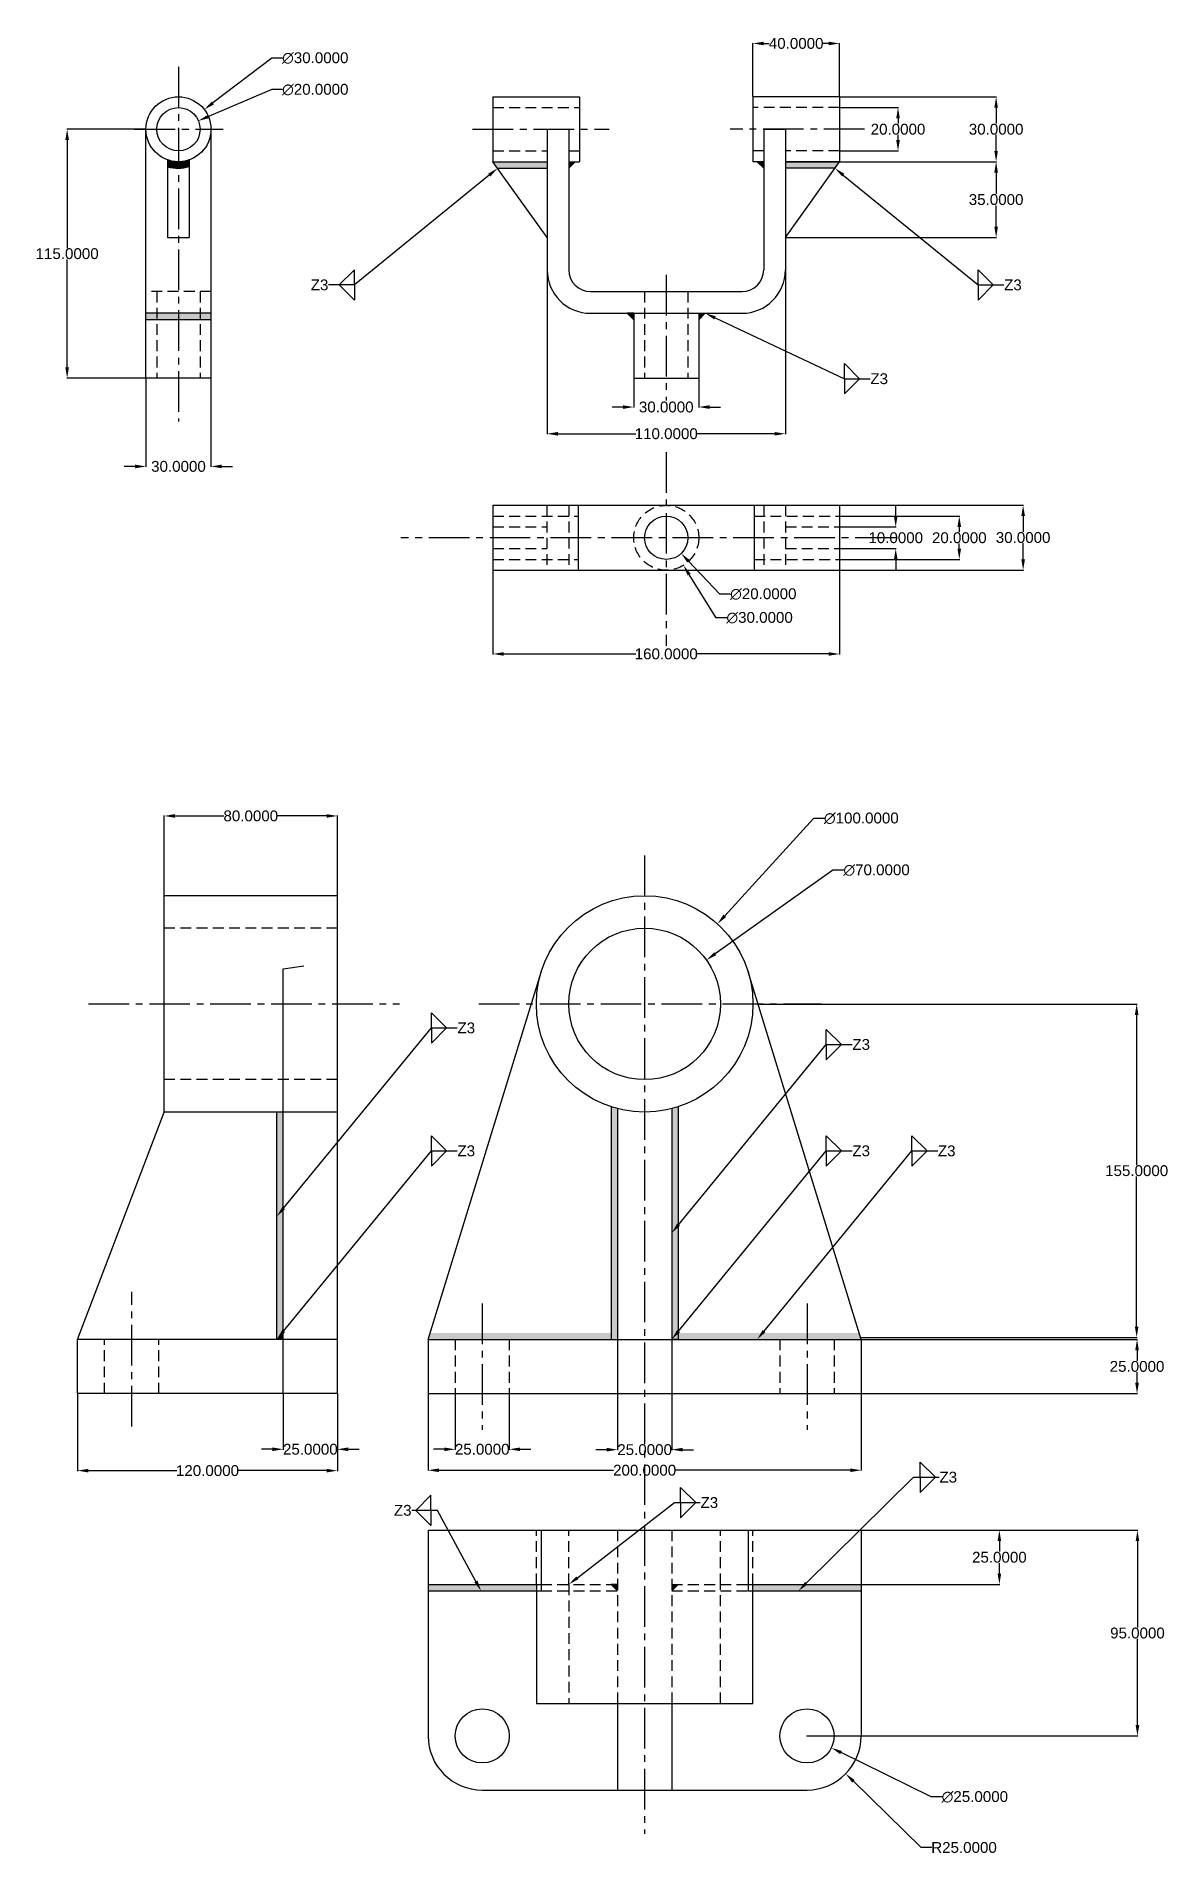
# Model space of a CAD drawing. Header units: inches. Extents: x 9 to 3869, y -675 to 528.
# Drawn here: x 1538 to 2060, y -393 to 447 of the extents above; entities that cross this region are included whole.
import ezdxf
from ezdxf import colors
from ezdxf.entities.mleader import LeaderData, LeaderLine
from ezdxf.math import Vec2, Vec3

# ---------------------------------------------------------------- set-up
doc = ezdxf.new("R2010")
doc.units = ezdxf.units.IN
doc.header["$MEASUREMENT"] = 0
doc.linetypes.add('CENTER2', pattern=[1.125, 0.75, -0.125, 0.125, -0.125])
doc.linetypes.add('HIDDEN2', pattern=[0.1875, 0.125, -0.0625])
doc.styles.get("Standard").update_dxf_attribs({"font": 'arial.ttf'})
doc.dimstyles.get("Standard").update_dxf_attribs({"dimtxt": 5, "dimasz": 5, "dimexe": 0.18, "dimexo": 0.0625, "dimgap": 0.09, "dimtad": 0, "dimtih": 1, "dimtoh": 1, "dimdec": 4, "dimzin": 0, "dimdsep": 46, "dimtxsty": 'Standard', "dimcen": 0.09, "dimadec": 0, "dimazin": 0, "dimtfac": 1, "dimtdec": 4, "dimtofl": 0, "dimtmove": 0, "dimatfit": 3, "dimfxl": 1, "dimtolj": 1, "dimtzin": 0, "dimarcsym": 0})

msp = doc.modelspace()

# ---------------------------------------------------------------- blocks, each defined once
blk = doc.blocks.new('*D85')
at = {"color": 0, "lineweight": -2, "transparency": 16777216}
for p, q in [((1718.89, -180.06), (1718.89, -215.63)), ((1918.89, -180.06), (1918.89, -215.63)), ((1723.89, -215.45), (1804.51, -215.45)), ((1913.89, -215.45), (1833.28, -215.45))]:
    blk.add_line(p, q, dxfattribs=at)
at = {"color": 0, "transparency": 16777216}
for points in [[(1723.89, -214.61), (1723.89, -216.28), (1718.89, -215.45)], [(1913.89, -214.61), (1913.89, -216.28), (1918.89, -215.45)]]:
    blk.add_solid(points, dxfattribs=at)
at = {"layer": 'Defpoints', "color": 0, "transparency": 16777216}
for p in [(1718.89, -180), (1918.89, -180), (1918.89, -215.45)]:
    blk.add_point(p, dxfattribs=at)
at = {"color": 0, "transparency": 16777216, "insert": (1818.89, -215.45), "char_height": 5, "attachment_point": 5}
blk.add_mtext('\\A1;200.0000', dxfattribs=at)
blk = doc.blocks.new('*D86')
at = {"color": 0, "lineweight": -2, "transparency": 16777216}
for p, q in [((1731.39, -180.06), (1731.39, -205.94)), ((1756.39, -180.06), (1756.39, -205.94)), ((1726.39, -205.76), (1721.39, -205.76)), ((1761.39, -205.76), (1766.39, -205.76))]:
    blk.add_line(p, q, dxfattribs=at)
at = {"color": 0, "transparency": 16777216}
for points in [[(1726.39, -204.92), (1726.39, -206.59), (1731.39, -205.76)], [(1761.39, -204.92), (1761.39, -206.59), (1756.39, -205.76)]]:
    blk.add_solid(points, dxfattribs=at)
at = {"layer": 'Defpoints', "color": 0, "transparency": 16777216}
for p in [(1731.39, -180), (1756.39, -180), (1756.39, -205.76)]:
    blk.add_point(p, dxfattribs=at)
at = {"color": 0, "transparency": 16777216, "insert": (1743.89, -205.76), "char_height": 5, "attachment_point": 5}
blk.add_mtext('\\A1;25.0000', dxfattribs=at)
blk = doc.blocks.new('*D87')
at = {"color": 0, "lineweight": -2, "transparency": 16777216}
for p, q in [((1806.39, -180.06), (1806.39, -206.12)), ((1831.39, -180.06), (1831.39, -206.12)), ((1801.39, -205.94), (1796.39, -205.94)), ((1836.39, -205.94), (1841.39, -205.94))]:
    blk.add_line(p, q, dxfattribs=at)
at = {"color": 0, "transparency": 16777216}
for points in [[(1801.39, -205.1), (1801.39, -206.77), (1806.39, -205.94)], [(1836.39, -205.1), (1836.39, -206.77), (1831.39, -205.94)]]:
    blk.add_solid(points, dxfattribs=at)
at = {"layer": 'Defpoints', "color": 0, "transparency": 16777216}
for p in [(1806.39, -180), (1831.39, -180), (1831.39, -205.94)]:
    blk.add_point(p, dxfattribs=at)
at = {"color": 0, "transparency": 16777216, "insert": (1818.89, -205.94), "char_height": 5, "attachment_point": 5}
blk.add_mtext('\\A1;25.0000', dxfattribs=at)
blk = doc.blocks.new('*D88')
at = {"color": 0, "lineweight": -2, "transparency": 16777216}
for p, q in [((1896.89, 85.72), (1855.91, 40.68)), ((1901.89, 85.72), (1896.89, 85.72)), ((1818.89, -0.09), (1818.89, 0.09)), ((1818.8, 0), (1818.98, 0))]:
    blk.add_line(p, q, dxfattribs=at)
at = {"color": 0, "transparency": 16777216}
blk.add_solid([(1855.29, 41.24), (1856.53, 40.12), (1852.54, 36.98)], dxfattribs=at)
at = {"layer": 'Defpoints', "color": 0, "transparency": 16777216}
for p in [(1852.54, 36.98), (1785.24, -36.98)]:
    blk.add_point(p, dxfattribs=at)
at = {"color": 0, "transparency": 16777216, "insert": (1918.96, 85.72), "char_height": 5, "attachment_point": 5}
blk.add_mtext('\\A1;∅100.0000', dxfattribs=at)
blk = doc.blocks.new('*D89')
at = {"color": 0, "lineweight": -2, "transparency": 16777216}
for p, q in [((1905.88, 61.78), (1851.51, 23.16)), ((1910.88, 61.78), (1905.88, 61.78)), ((1818.8, 0), (1818.98, 0)), ((1818.89, -0.09), (1818.89, 0.09))]:
    blk.add_line(p, q, dxfattribs=at)
at = {"color": 0, "transparency": 16777216}
blk.add_solid([(1851.02, 23.84), (1851.99, 22.48), (1847.43, 20.27)], dxfattribs=at)
at = {"layer": 'Defpoints', "color": 0, "transparency": 16777216}
for p in [(1847.43, 20.27), (1790.36, -20.27)]:
    blk.add_point(p, dxfattribs=at)
at = {"color": 0, "transparency": 16777216, "insert": (1926, 61.78), "char_height": 5, "attachment_point": 5}
blk.add_mtext('\\A1;∅70.0000', dxfattribs=at)
blk = doc.blocks.new('*D90')
at = {"color": 0, "lineweight": -2, "transparency": 16777216}
for p, q in [((1871.32, -0.09), (2046.29, -0.09)), ((2046.11, -5.09), (2046.11, -74.43)), ((2046.11, -149.06), (2046.11, -79.72)), ((1918.96, -154.06), (2046.29, -154.06))]:
    blk.add_line(p, q, dxfattribs=at)
at = {"color": 0, "transparency": 16777216}
for points in [[(2045.28, -5.09), (2046.95, -5.09), (2046.11, -0.09)], [(2045.28, -149.06), (2046.95, -149.06), (2046.11, -154.06)]]:
    blk.add_solid(points, dxfattribs=at)
at = {"layer": 'Defpoints', "color": 0, "transparency": 16777216}
for p in [(1871.26, -0.09), (1918.89, -154.06), (2046.11, -154.06)]:
    blk.add_point(p, dxfattribs=at)
at = {"color": 0, "transparency": 16777216, "insert": (2046.11, -77.07), "char_height": 5, "attachment_point": 5}
blk.add_mtext('\\A1;155.0000', dxfattribs=at)
blk = doc.blocks.new('*D91')
at = {"color": 0, "lineweight": -2, "transparency": 16777216}
for p, q in [((1918.96, -155), (2046.47, -155)), ((2046.29, -160), (2046.29, -164.86)), ((2046.29, -175), (2046.29, -170.14)), ((1918.96, -180), (2046.47, -180))]:
    blk.add_line(p, q, dxfattribs=at)
at = {"color": 0, "transparency": 16777216}
for points in [[(2045.46, -160), (2047.13, -160), (2046.29, -155)], [(2045.46, -175), (2047.13, -175), (2046.29, -180)]]:
    blk.add_solid(points, dxfattribs=at)
at = {"layer": 'Defpoints', "color": 0, "transparency": 16777216}
for p in [(1918.89, -155), (1918.89, -180), (2046.29, -180)]:
    blk.add_point(p, dxfattribs=at)
at = {"color": 0, "transparency": 16777216, "insert": (2046.29, -167.5), "char_height": 5, "attachment_point": 5}
blk.add_mtext('\\A1;25.0000', dxfattribs=at)
blk = doc.blocks.new('*D92')
at = {"color": 0, "lineweight": -2, "transparency": 16777216}
for p, q in [((1597.02, 50.06), (1597.02, 87.01)), ((1602.02, 86.83), (1624.61, 86.83)), ((1672.02, 86.83), (1649.43, 86.83)), ((1677.02, 50.06), (1677.02, 87.01))]:
    blk.add_line(p, q, dxfattribs=at)
at = {"color": 0, "transparency": 16777216}
for points in [[(1602.02, 87.67), (1602.02, 86), (1597.02, 86.83)], [(1672.02, 87.67), (1672.02, 86), (1677.02, 86.83)]]:
    blk.add_solid(points, dxfattribs=at)
at = {"layer": 'Defpoints', "color": 0, "transparency": 16777216}
for p in [(1677.02, 86.83), (1597.02, 50), (1677.02, 50)]:
    blk.add_point(p, dxfattribs=at)
at = {"color": 0, "transparency": 16777216, "insert": (1637.02, 86.83), "char_height": 5, "attachment_point": 5}
blk.add_mtext('\\A1;80.0000', dxfattribs=at)
blk = doc.blocks.new('*D93')
at = {"color": 0, "lineweight": -2, "transparency": 16777216}
for p, q in [((1652.02, -180.06), (1652.02, -205.94)), ((1677.02, -180.06), (1677.02, -205.94)), ((1647.02, -205.76), (1642.02, -205.76)), ((1682.02, -205.76), (1687.02, -205.76))]:
    blk.add_line(p, q, dxfattribs=at)
at = {"color": 0, "transparency": 16777216}
for points in [[(1647.02, -204.92), (1647.02, -206.59), (1652.02, -205.76)], [(1682.02, -204.92), (1682.02, -206.59), (1677.02, -205.76)]]:
    blk.add_solid(points, dxfattribs=at)
at = {"layer": 'Defpoints', "color": 0, "transparency": 16777216}
for p in [(1652.02, -180), (1677.02, -180), (1677.02, -205.76)]:
    blk.add_point(p, dxfattribs=at)
at = {"color": 0, "transparency": 16777216, "insert": (1664.52, -205.76), "char_height": 5, "attachment_point": 5}
blk.add_mtext('\\A1;25.0000', dxfattribs=at)
blk = doc.blocks.new('*D94')
at = {"color": 0, "lineweight": -2, "transparency": 16777216}
for p, q in [((1557.02, -180.06), (1557.02, -215.81)), ((1677.02, -180.06), (1677.02, -215.81)), ((1562.02, -215.63), (1602.91, -215.63)), ((1672.02, -215.63), (1631.13, -215.63))]:
    blk.add_line(p, q, dxfattribs=at)
at = {"color": 0, "transparency": 16777216}
for points in [[(1562.02, -214.79), (1562.02, -216.46), (1557.02, -215.63)], [(1672.02, -214.79), (1672.02, -216.46), (1677.02, -215.63)]]:
    blk.add_solid(points, dxfattribs=at)
at = {"layer": 'Defpoints', "color": 0, "transparency": 16777216}
for p in [(1557.02, -180), (1677.02, -180), (1677.02, -215.63)]:
    blk.add_point(p, dxfattribs=at)
at = {"color": 0, "transparency": 16777216, "insert": (1617.02, -215.63), "char_height": 5, "attachment_point": 5}
blk.add_mtext('\\A1;120.0000', dxfattribs=at)
blk = doc.blocks.new('*D95')
at = {"color": 0, "lineweight": -2, "transparency": 16777216}
for p, q in [((1918.96, -243.16), (2046.65, -243.16)), ((2046.47, -248.16), (2046.47, -288.02)), ((2046.47, -333.16), (2046.47, -293.31)), ((1893.96, -338.16), (2046.65, -338.16))]:
    blk.add_line(p, q, dxfattribs=at)
at = {"color": 0, "transparency": 16777216}
for points in [[(2045.64, -248.16), (2047.31, -248.16), (2046.47, -243.16)], [(2045.64, -333.16), (2047.31, -333.16), (2046.47, -338.16)]]:
    blk.add_solid(points, dxfattribs=at)
at = {"layer": 'Defpoints', "color": 0, "transparency": 16777216}
for p in [(1918.89, -243.16), (2046.47, -243.16), (1893.89, -338.16)]:
    blk.add_point(p, dxfattribs=at)
at = {"color": 0, "transparency": 16777216, "insert": (2046.47, -290.66), "char_height": 5, "attachment_point": 5}
blk.add_mtext('\\A1;95.0000', dxfattribs=at)
blk = doc.blocks.new('*D96')
at = {"color": 0, "lineweight": -2, "transparency": 16777216}
for p, q in [((1893.8, -338.16), (1893.98, -338.16)), ((1893.89, -338.25), (1893.89, -338.07)), ((1951.27, -366.35), (1909.6, -345.88)), ((1956.27, -366.35), (1951.27, -366.35))]:
    blk.add_line(p, q, dxfattribs=at)
at = {"color": 0, "transparency": 16777216}
blk.add_solid([(1909.97, -345.13), (1909.23, -346.63), (1905.11, -343.68)], dxfattribs=at)
at = {"layer": 'Defpoints', "color": 0, "transparency": 16777216}
for p in [(1882.67, -332.65), (1905.11, -343.68)]:
    blk.add_point(p, dxfattribs=at)
at = {"color": 0, "transparency": 16777216, "insert": (1971.39, -366.35), "char_height": 5, "attachment_point": 5}
blk.add_mtext('\\A1;∅25.0000', dxfattribs=at)
blk = doc.blocks.new('*D97')
at = {"color": 0, "lineweight": -2, "transparency": 16777216}
for p, q in [((1893.8, -338.16), (1893.98, -338.16)), ((1893.89, -338.25), (1893.89, -338.07)), ((1946.58, -389.74), (1915.33, -359.15)), ((1951.58, -389.74), (1946.58, -389.74))]:
    blk.add_line(p, q, dxfattribs=at)
at = {"color": 0, "transparency": 16777216}
blk.add_solid([(1915.92, -358.55), (1914.75, -359.75), (1911.76, -355.65)], dxfattribs=at)
at = {"layer": 'Defpoints', "color": 0, "transparency": 16777216}
for p in [(1893.89, -338.16), (1911.76, -355.65)]:
    blk.add_point(p, dxfattribs=at)
at = {"color": 0, "transparency": 16777216, "insert": (1966.38, -389.74), "char_height": 5, "attachment_point": 5}
blk.add_mtext('\\A1;R25.0000', dxfattribs=at)
blk = doc.blocks.new('*D98')
at = {"color": 0, "lineweight": -2, "transparency": 16777216}
for p, q in [((1918.96, -243.16), (1982.89, -243.16)), ((1982.71, -248.16), (1982.71, -253.02)), ((1982.71, -263.16), (1982.71, -258.31)), ((1918.96, -268.16), (1982.89, -268.16))]:
    blk.add_line(p, q, dxfattribs=at)
at = {"color": 0, "transparency": 16777216}
for points in [[(1981.88, -248.16), (1983.54, -248.16), (1982.71, -243.16)], [(1981.88, -263.16), (1983.54, -263.16), (1982.71, -268.16)]]:
    blk.add_solid(points, dxfattribs=at)
at = {"layer": 'Defpoints', "color": 0, "transparency": 16777216}
for p in [(1918.89, -243.16), (1982.71, -243.16), (1918.89, -268.16)]:
    blk.add_point(p, dxfattribs=at)
at = {"color": 0, "transparency": 16777216, "insert": (1982.71, -255.66), "char_height": 5, "attachment_point": 5}
blk.add_mtext('\\A1;25.0000', dxfattribs=at)
blk = doc.blocks.new('*D99')
at = {"color": 0, "lineweight": -2, "transparency": 16777216}
for p, q in [((1588.62, 289), (1588.62, 248.12)), ((1618.62, 289), (1618.62, 248.12)), ((1583.62, 248.3), (1578.62, 248.3)), ((1623.62, 248.3), (1628.62, 248.3))]:
    blk.add_line(p, q, dxfattribs=at)
at = {"color": 0, "transparency": 16777216}
for points in [[(1583.62, 249.14), (1583.62, 247.47), (1588.62, 248.3)], [(1623.62, 249.14), (1623.62, 247.47), (1618.62, 248.3)]]:
    blk.add_solid(points, dxfattribs=at)
at = {"layer": 'Defpoints', "color": 0, "transparency": 16777216}
for p in [(1588.62, 289.07), (1618.62, 289.07), (1618.62, 248.3)]:
    blk.add_point(p, dxfattribs=at)
at = {"color": 0, "transparency": 16777216, "insert": (1603.62, 248.3), "char_height": 5, "attachment_point": 5}
blk.add_mtext('\\A1;30.0000', dxfattribs=at)
blk = doc.blocks.new('*D100')
at = {"color": 0, "lineweight": -2, "transparency": 16777216}
for p, q in [((1588.55, 404.07), (1552.03, 404.07)), ((1552.21, 399.07), (1552.21, 349.21)), ((1552.21, 294.07), (1552.21, 343.92)), ((1588.55, 289.07), (1552.03, 289.07))]:
    blk.add_line(p, q, dxfattribs=at)
at = {"color": 0, "transparency": 16777216}
for points in [[(1551.37, 399.07), (1553.04, 399.07), (1552.21, 404.07)], [(1551.37, 294.07), (1553.04, 294.07), (1552.21, 289.07)]]:
    blk.add_solid(points, dxfattribs=at)
at = {"layer": 'Defpoints', "color": 0, "transparency": 16777216}
for p in [(1588.62, 404.07), (1552.21, 289.07), (1588.62, 289.07)]:
    blk.add_point(p, dxfattribs=at)
at = {"color": 0, "transparency": 16777216, "insert": (1552.21, 346.57), "char_height": 5, "attachment_point": 5}
blk.add_mtext('\\A1;115.0000', dxfattribs=at)
blk = doc.blocks.new('*D101')
at = {"color": 0, "lineweight": -2, "transparency": 16777216}
for p, q in [((1813.87, 289), (1813.87, 275.55)), ((1843.87, 289), (1843.87, 275.55)), ((1808.87, 275.73), (1803.87, 275.73)), ((1848.87, 275.73), (1853.87, 275.73))]:
    blk.add_line(p, q, dxfattribs=at)
at = {"color": 0, "transparency": 16777216}
for points in [[(1808.87, 276.56), (1808.87, 274.89), (1813.87, 275.73)], [(1848.87, 276.56), (1848.87, 274.89), (1843.87, 275.73)]]:
    blk.add_solid(points, dxfattribs=at)
at = {"layer": 'Defpoints', "color": 0, "transparency": 16777216}
for p in [(1813.87, 289.07), (1843.87, 289.07), (1843.87, 275.73)]:
    blk.add_point(p, dxfattribs=at)
at = {"color": 0, "transparency": 16777216, "insert": (1828.87, 275.73), "char_height": 5, "attachment_point": 5}
blk.add_mtext('\\A1;30.0000', dxfattribs=at)
blk = doc.blocks.new('*D102')
at = {"color": 0, "lineweight": -2, "transparency": 16777216}
for p, q in [((1908.93, 419.07), (1981.39, 419.07)), ((1981.21, 414.07), (1981.21, 406.71)), ((1981.21, 394.07), (1981.21, 401.42)), ((1908.93, 389.07), (1981.39, 389.07))]:
    blk.add_line(p, q, dxfattribs=at)
at = {"color": 0, "transparency": 16777216}
for points in [[(1980.38, 414.07), (1982.04, 414.07), (1981.21, 419.07)], [(1980.38, 394.07), (1982.04, 394.07), (1981.21, 389.07)]]:
    blk.add_solid(points, dxfattribs=at)
at = {"layer": 'Defpoints', "color": 0, "transparency": 16777216}
for p in [(1908.87, 419.07), (1908.87, 389.07), (1981.21, 389.07)]:
    blk.add_point(p, dxfattribs=at)
at = {"color": 0, "transparency": 16777216, "insert": (1981.21, 404.07), "char_height": 5, "attachment_point": 5}
blk.add_mtext('\\A1;30.0000', dxfattribs=at)
blk = doc.blocks.new('*D103')
at = {"color": 0, "lineweight": -2, "transparency": 16777216}
for p, q in [((1868.87, 419.13), (1868.87, 443.88)), ((1873.87, 443.7), (1876.37, 443.7)), ((1903.87, 443.7), (1901.37, 443.7)), ((1908.87, 419.13), (1908.87, 443.88))]:
    blk.add_line(p, q, dxfattribs=at)
at = {"color": 0, "transparency": 16777216}
for points in [[(1873.87, 444.53), (1873.87, 442.87), (1868.87, 443.7)], [(1903.87, 444.53), (1903.87, 442.87), (1908.87, 443.7)]]:
    blk.add_solid(points, dxfattribs=at)
at = {"layer": 'Defpoints', "color": 0, "transparency": 16777216}
for p in [(1908.87, 443.7), (1868.87, 419.07), (1908.87, 419.07)]:
    blk.add_point(p, dxfattribs=at)
at = {"color": 0, "transparency": 16777216, "insert": (1888.87, 443.7), "char_height": 5, "attachment_point": 5}
blk.add_mtext('\\A1;40.0000', dxfattribs=at)
blk = doc.blocks.new('*D104')
at = {"color": 0, "lineweight": -2, "transparency": 16777216}
for p, q in [((1883.93, 389.07), (1981.39, 389.07)), ((1981.21, 384.07), (1981.21, 374.21)), ((1981.21, 359.07), (1981.21, 368.92)), ((1883.93, 354.07), (1981.39, 354.07))]:
    blk.add_line(p, q, dxfattribs=at)
at = {"color": 0, "transparency": 16777216}
for points in [[(1980.38, 384.07), (1982.04, 384.07), (1981.21, 389.07)], [(1980.38, 359.07), (1982.04, 359.07), (1981.21, 354.07)]]:
    blk.add_solid(points, dxfattribs=at)
at = {"layer": 'Defpoints', "color": 0, "transparency": 16777216}
for p in [(1883.87, 389.07), (1883.87, 354.07), (1981.21, 354.07)]:
    blk.add_point(p, dxfattribs=at)
at = {"color": 0, "transparency": 16777216, "insert": (1981.21, 371.57), "char_height": 5, "attachment_point": 5}
blk.add_mtext('\\A1;35.0000', dxfattribs=at)
blk = doc.blocks.new('*D105')
at = {"color": 0, "lineweight": -2, "transparency": 16777216}
for p, q in [((1908.93, 414.07), (1936.09, 414.07)), ((1935.91, 409.07), (1935.91, 406.71)), ((1935.91, 399.07), (1935.91, 401.42)), ((1908.93, 394.07), (1936.09, 394.07))]:
    blk.add_line(p, q, dxfattribs=at)
at = {"color": 0, "transparency": 16777216}
for points in [[(1935.07, 409.07), (1936.74, 409.07), (1935.91, 414.07)], [(1935.07, 399.07), (1936.74, 399.07), (1935.91, 394.07)]]:
    blk.add_solid(points, dxfattribs=at)
at = {"layer": 'Defpoints', "color": 0, "transparency": 16777216}
for p in [(1908.87, 414.07), (1908.87, 394.07), (1935.91, 394.07)]:
    blk.add_point(p, dxfattribs=at)
at = {"color": 0, "transparency": 16777216, "insert": (1935.91, 404.07), "char_height": 5, "attachment_point": 5}
blk.add_mtext('\\A1;20.0000', dxfattribs=at)
blk = doc.blocks.new('*D106')
at = {"color": 0, "lineweight": -2, "transparency": 16777216}
for p, q in [((1773.87, 339), (1773.87, 263.21)), ((1883.87, 339), (1883.87, 263.21)), ((1778.87, 263.39), (1814.76, 263.39)), ((1878.87, 263.39), (1842.98, 263.39))]:
    blk.add_line(p, q, dxfattribs=at)
at = {"color": 0, "transparency": 16777216}
for points in [[(1778.87, 264.22), (1778.87, 262.55), (1773.87, 263.39)], [(1878.87, 264.22), (1878.87, 262.55), (1883.87, 263.39)]]:
    blk.add_solid(points, dxfattribs=at)
at = {"layer": 'Defpoints', "color": 0, "transparency": 16777216}
for p in [(1773.87, 339.07), (1883.87, 339.07), (1883.87, 263.39)]:
    blk.add_point(p, dxfattribs=at)
at = {"color": 0, "transparency": 16777216, "insert": (1828.87, 263.39), "char_height": 5, "attachment_point": 5}
blk.add_mtext('\\A1;110.0000', dxfattribs=at)
blk = doc.blocks.new('*D107')
at = {"color": 0, "lineweight": -2, "transparency": 16777216}
for p, q in [((1748.87, 200.28), (1748.87, 161.49)), ((1908.87, 200.28), (1908.87, 161.49)), ((1753.87, 161.67), (1814.76, 161.67)), ((1903.87, 161.67), (1842.98, 161.67))]:
    blk.add_line(p, q, dxfattribs=at)
at = {"color": 0, "transparency": 16777216}
for points in [[(1753.87, 162.5), (1753.87, 160.84), (1748.87, 161.67)], [(1903.87, 162.5), (1903.87, 160.84), (1908.87, 161.67)]]:
    blk.add_solid(points, dxfattribs=at)
at = {"layer": 'Defpoints', "color": 0, "transparency": 16777216}
for p in [(1748.87, 200.34), (1908.87, 200.34), (1908.87, 161.67)]:
    blk.add_point(p, dxfattribs=at)
at = {"color": 0, "transparency": 16777216, "insert": (1828.87, 161.67), "char_height": 5, "attachment_point": 5}
blk.add_mtext('\\A1;160.0000', dxfattribs=at)
blk = doc.blocks.new('*D108')
at = {"color": 0, "lineweight": -2, "transparency": 16777216}
for p, q in [((1908.93, 230.34), (1993.86, 230.34)), ((1993.68, 225.34), (1993.68, 218.08)), ((1993.68, 205.34), (1993.68, 212.79)), ((1908.93, 200.34), (1993.86, 200.34))]:
    blk.add_line(p, q, dxfattribs=at)
at = {"color": 0, "transparency": 16777216}
for points in [[(1992.85, 225.34), (1994.52, 225.34), (1993.68, 230.34)], [(1992.85, 205.34), (1994.52, 205.34), (1993.68, 200.34)]]:
    blk.add_solid(points, dxfattribs=at)
at = {"layer": 'Defpoints', "color": 0, "transparency": 16777216}
for p in [(1908.87, 230.34), (1908.87, 200.34), (1993.68, 200.34)]:
    blk.add_point(p, dxfattribs=at)
at = {"color": 0, "transparency": 16777216, "insert": (1993.68, 215.43), "char_height": 5, "attachment_point": 5}
blk.add_mtext('\\A1;30.0000', dxfattribs=at)
blk = doc.blocks.new('*D109')
at = {"color": 0, "lineweight": -2, "transparency": 16777216}
for p, q in [((1908.93, 225.34), (1964.38, 225.34)), ((1964.2, 220.34), (1964.2, 217.99)), ((1964.2, 210.34), (1964.2, 212.7)), ((1908.93, 205.34), (1964.38, 205.34))]:
    blk.add_line(p, q, dxfattribs=at)
at = {"color": 0, "transparency": 16777216}
for points in [[(1963.36, 220.34), (1965.03, 220.34), (1964.2, 225.34)], [(1963.36, 210.34), (1965.03, 210.34), (1964.2, 205.34)]]:
    blk.add_solid(points, dxfattribs=at)
at = {"layer": 'Defpoints', "color": 0, "transparency": 16777216}
for p in [(1908.87, 225.34), (1908.87, 205.34), (1964.2, 205.34)]:
    blk.add_point(p, dxfattribs=at)
at = {"color": 0, "transparency": 16777216, "insert": (1964.2, 215.34), "char_height": 5, "attachment_point": 5}
blk.add_mtext('\\A1;20.0000', dxfattribs=at)
blk = doc.blocks.new('*D110')
at = {"color": 0, "lineweight": -2, "transparency": 16777216}
for p, q in [((1934.85, 225.34), (1934.85, 230.34)), ((1908.93, 220.34), (1935.03, 220.34)), ((1908.93, 210.34), (1935.03, 210.34)), ((1934.85, 205.34), (1934.85, 200.34))]:
    blk.add_line(p, q, dxfattribs=at)
at = {"color": 0, "transparency": 16777216}
for points in [[(1934.02, 225.34), (1935.69, 225.34), (1934.85, 220.34)], [(1934.02, 205.34), (1935.69, 205.34), (1934.85, 210.34)]]:
    blk.add_solid(points, dxfattribs=at)
at = {"layer": 'Defpoints', "color": 0, "transparency": 16777216}
for p in [(1908.87, 220.34), (1908.87, 210.34), (1934.85, 210.34)]:
    blk.add_point(p, dxfattribs=at)
at = {"color": 0, "transparency": 16777216, "insert": (1934.85, 215.34), "char_height": 5, "attachment_point": 5}
blk.add_mtext('\\A1;10.0000', dxfattribs=at)
blk = doc.blocks.new('*D111')
at = {"color": 0, "lineweight": -2, "transparency": 16777216}
for p, q in [((1646.68, 436.94), (1619.51, 416.2)), ((1651.68, 436.94), (1646.68, 436.94)), ((1603.53, 404.07), (1603.71, 404.07)), ((1603.62, 403.98), (1603.62, 404.16))]:
    blk.add_line(p, q, dxfattribs=at)
at = {"color": 0, "transparency": 16777216}
blk.add_solid([(1619.01, 416.87), (1620.02, 415.54), (1615.54, 413.17)], dxfattribs=at)
at = {"layer": 'Defpoints', "color": 0, "transparency": 16777216}
for p in [(1615.54, 413.17), (1591.69, 394.96)]:
    blk.add_point(p, dxfattribs=at)
at = {"color": 0, "transparency": 16777216, "insert": (1666.8, 436.94), "char_height": 5, "attachment_point": 5}
blk.add_mtext('\\A1;∅30.0000', dxfattribs=at)
blk = doc.blocks.new('*D112')
at = {"color": 0, "lineweight": -2, "transparency": 16777216}
for p, q in [((1646.68, 422.36), (1617.42, 409.93)), ((1651.68, 422.36), (1646.68, 422.36)), ((1603.53, 404.07), (1603.71, 404.07)), ((1603.62, 403.98), (1603.62, 404.16))]:
    blk.add_line(p, q, dxfattribs=at)
at = {"color": 0, "transparency": 16777216}
blk.add_solid([(1617.1, 410.7), (1617.75, 409.17), (1612.82, 407.98)], dxfattribs=at)
at = {"layer": 'Defpoints', "color": 0, "transparency": 16777216}
for p in [(1612.82, 407.98), (1594.41, 400.16)]:
    blk.add_point(p, dxfattribs=at)
at = {"color": 0, "transparency": 16777216, "insert": (1666.8, 422.36), "char_height": 5, "attachment_point": 5}
blk.add_mtext('\\A1;∅20.0000', dxfattribs=at)
blk = doc.blocks.new('*D113')
at = {"color": 0, "lineweight": -2, "transparency": 16777216}
for p, q in [((1828.78, 215.34), (1828.96, 215.34)), ((1828.87, 215.25), (1828.87, 215.43)), ((1851.87, 178.38), (1839.44, 198.36)), ((1856.87, 178.38), (1851.87, 178.38))]:
    blk.add_line(p, q, dxfattribs=at)
at = {"color": 0, "transparency": 16777216}
blk.add_solid([(1840.15, 198.8), (1838.73, 197.92), (1836.8, 202.61)], dxfattribs=at)
at = {"layer": 'Defpoints', "color": 0, "transparency": 16777216}
for p in [(1820.95, 228.08), (1836.8, 202.61)]:
    blk.add_point(p, dxfattribs=at)
at = {"color": 0, "transparency": 16777216, "insert": (1871.99, 178.38), "char_height": 5, "attachment_point": 5}
blk.add_mtext('\\A1;∅30.0000', dxfattribs=at)
blk = doc.blocks.new('*D114')
at = {"color": 0, "lineweight": -2, "transparency": 16777216}
for p, q in [((1828.78, 215.34), (1828.96, 215.34)), ((1828.87, 215.25), (1828.87, 215.43)), ((1853.58, 189.32), (1839.2, 204.47)), ((1858.58, 189.32), (1853.58, 189.32))]:
    blk.add_line(p, q, dxfattribs=at)
at = {"color": 0, "transparency": 16777216}
blk.add_solid([(1839.8, 205.04), (1838.6, 203.89), (1835.76, 208.09)], dxfattribs=at)
at = {"layer": 'Defpoints', "color": 0, "transparency": 16777216}
for p in [(1821.99, 222.6), (1835.76, 208.09)]:
    blk.add_point(p, dxfattribs=at)
at = {"color": 0, "transparency": 16777216, "insert": (1873.7, 189.32), "char_height": 5, "attachment_point": 5}
blk.add_mtext('\\A1;∅20.0000', dxfattribs=at)

# ---------------------------------------------------------------- dimensions: what is measured, and where the dimension line sits
at = {"color": 3}
for base, p1, p2, picture, middle in [((1908.87182, 443.7013), (1868.87182, 419.06724), (1908.87182, 419.06724), '*D103', (1888.87182, 443.7013)), ((1883.87182, 263.38719), (1773.87182, 339.06724), (1883.87182, 339.06724), '*D106', (1828.87182, 263.38719)), ((1618.61587, 248.30388), (1588.61587, 289.06724), (1618.61587, 289.06724), '*D99', (1603.61587, 248.30388)), ((1843.87182, 275.72808), (1813.87182, 289.06724), (1843.87182, 289.06724), '*D101', (1828.87182, 275.72808)), ((1908.87182, 161.67022), (1748.87182, 200.34414), (1908.87182, 200.34414), '*D107', (1828.87182, 161.67022)), ((1677.02071, 86.83272), (1597.02071, 50), (1677.02071, 50), '*D92', (1637.02071, 86.83272)), ((1677.02071, -215.62767), (1557.02071, -180), (1677.02071, -180), '*D94', (1617.02071, -215.62767)), ((1677.02071, -205.75623), (1652.02071, -180), (1677.02071, -180), '*D93', (1664.52071, -205.75623)), ((1831.39408, -205.93623), (1806.39408, -180), (1831.39408, -180), '*D87', (1818.89408, -205.93623))]:
    dim = msp.add_linear_dim(base=base, p1=p1, p2=p2, dimstyle='Standard', dxfattribs=at)
    dim.commit()
    dim.dimension.update_dxf_attribs({"geometry": picture, "text_midpoint": middle})
for p1, p2, picture, middle in [((1591.69358, 394.96454), (1615.53815, 413.16994), '*D111', (1666.79887, 436.94412)), ((1594.41195, 400.15726), (1612.81978, 407.97722), '*D112', (1666.79887, 422.36014)), ((1820.94759, 228.08018), (1836.79605, 202.60811), '*D113', (1871.99296, 178.37996)), ((1821.9865, 222.5962), (1835.75714, 208.09208), '*D114', (1873.70404, 189.31818)), ((1785.24322, -36.98158), (1852.54497, 36.98108), '*D88', (1918.95642, 85.71681)), ((1790.35914, -20.26714), (1847.42903, 20.26714), '*D89', (1926.00054, 61.78102)), ((1882.67487, -332.65298), (1905.1133, -343.67645), '*D96', (1971.3888, -366.35038))]:
    dim = msp.add_diameter_dim_2p(p1=p1, p2=p2, dimstyle='Standard', dxfattribs=at)
    dim.commit()
    dim.dimension.update_dxf_attribs({"geometry": picture, "text_midpoint": middle, "dimtype": 163})
for base, p1, p2, picture, middle in [((1981.21027, 389.06724), (1908.87182, 419.06724), (1908.87182, 389.06724), '*D102', (1981.21027, 404.06724)), ((1935.90754, 394.06724), (1908.87182, 414.06724), (1908.87182, 394.06724), '*D105', (1935.90754, 404.06724)), ((1552.20709, 289.06724), (1588.61587, 404.06724), (1588.61587, 289.06724), '*D100', (1552.20709, 346.56724)), ((1981.21027, 354.06724), (1883.87182, 389.06724), (1883.87182, 354.06724), '*D104', (1981.21027, 371.56724)), ((2046.29362, -180), (1918.89408, -155), (1918.89408, -180), '*D91', (2046.29362, -167.5)), ((2046.47362, -243.16471), (1893.89408, -338.16471), (1918.89408, -243.16471), '*D95', (2046.47362, -290.66471)), ((1982.70859, -243.16471), (1918.89408, -268.16471), (1918.89408, -243.16471), '*D98', (1982.70859, -255.66471))]:
    dim = msp.add_linear_dim(base=base, p1=p1, p2=p2, angle=90, dimstyle='Standard', dxfattribs=at)
    dim.commit()
    dim.dimension.update_dxf_attribs({"geometry": picture, "text_midpoint": middle})
for base, p1, p2, picture, middle in [((1993.68318, 200.34414), (1908.87182, 230.34414), (1908.87182, 200.34414), '*D108', (1993.68318, 215.43414)), ((1934.85258, 210.34414), (1908.87182, 220.34414), (1908.87182, 210.34414), '*D110', (1934.85258, 215.34414)), ((1964.19612, 205.34414), (1908.87182, 225.34414), (1908.87182, 205.34414), '*D109', (1964.19612, 215.34414))]:
    dim = msp.add_linear_dim(base=base, p1=p1, p2=p2, angle=90, dimstyle='Standard', dxfattribs=at)
    dim.commit()
    dim.dimension.update_dxf_attribs({"geometry": picture, "text_midpoint": middle, "dimtype": 160})
dim = msp.add_linear_dim(base=(2046.11362, -154.05587), p1=(1871.26015, -0.09), p2=(1918.89408, -154.05587), angle=90, text='155.0000', dimstyle='Standard', dxfattribs=at)
dim.commit()
dim.dimension.update_dxf_attribs({"geometry": '*D90', "text_midpoint": (2046.11362, -77.07293)})
for base, p1, p2, picture, middle in [((1918.89408, -215.44767), (1718.89408, -180), (1918.89408, -180), '*D85', (1818.89408, -215.44767)), ((1756.39408, -205.75623), (1731.39408, -180), (1756.39408, -180), '*D86', (1743.89408, -205.75623))]:
    dim = msp.add_linear_dim(base=base, p1=p1, p2=p2, dimstyle='Standard', dxfattribs=at)
    dim.commit()
    dim.dimension.update_dxf_attribs({"geometry": picture, "text_midpoint": middle, "dimtype": 160})
dim = msp.add_radius_dim(center=(1893.89408, -338.16471), mpoint=(1911.76006, -355.65205), dimstyle='Standard', dxfattribs=at)
dim.commit()
dim.dimension.update_dxf_attribs({"geometry": '*D97', "text_midpoint": (1966.3785, -389.73748), "dimtype": 164})

# ---------------------------------------------------------------- hatches: boundary and pattern name
h = msp.add_hatch(color=256)
h.dxf.hatch_style = 1
h.paths.add_polyline_path([(1603.61587, 389.06724, -0.085164233), (1598.61587, 389.9251), (1598.61587, 386.74985, 0.070435924), (1603.61587, 386.06746)])
h.paths.add_polyline_path([(1608.61587, 389.9251, -0.085164233), (1603.61587, 389.06724), (1603.61587, 386.06746, 0.070538854), (1608.61587, 386.8019)])
h = msp.add_hatch(color=256)
h.dxf.hatch_style = 1
h.paths.add_polyline_path([(1748.87182, 389.06724), (1751.01467, 386.06724), (1773.87182, 386.06724), (1773.87182, 389.06724)])
h = msp.add_hatch(color=256)
h.dxf.hatch_style = 1
h.paths.add_polyline_path([(1786.87182, 389.06724), (1783.87182, 389.06724), (1783.87182, 386.06724)])
h = msp.add_hatch(color=256)
h.dxf.hatch_style = 1
h.paths.add_polyline_path([(1873.87182, 389.06724), (1870.87182, 389.06724), (1873.87182, 386.06724)])
h = msp.add_hatch(color=256)
h.dxf.hatch_style = 1
h.paths.add_polyline_path([(1908.87182, 389.06724), (1883.87182, 389.06724), (1883.87182, 386.06724), (1906.72896, 386.06724)])
h = msp.add_hatch(color=256)
h.dxf.hatch_style = 1
h.paths.add_polyline_path([(1613.61587, 319.06724), (1603.61587, 319.06724), (1603.61587, 316.06724), (1613.61587, 316.06724)])
h.paths.add_polyline_path([(1618.61587, 319.06724), (1613.61587, 319.06724), (1613.61587, 316.06724), (1618.61587, 316.06724)])
h.paths.add_polyline_path([(1603.61587, 319.06724), (1593.61587, 319.06724), (1593.61587, 316.06724), (1603.61587, 316.06724)])
h.paths.add_polyline_path([(1593.61587, 319.06724), (1588.61587, 319.06724), (1588.61587, 316.06724), (1593.61587, 316.06724)])
h = msp.add_hatch(color=256)
h.dxf.hatch_style = 1
h.paths.add_polyline_path([(1813.87182, 319.06724), (1810.87182, 319.06724), (1813.87182, 316.06724)])
h = msp.add_hatch(color=256)
h.dxf.hatch_style = 1
h.paths.add_polyline_path([(1843.87182, 316.06724), (1846.87182, 319.06724), (1843.87182, 319.06724)])
h = msp.add_hatch(color=256)
h.dxf.hatch_style = 1
h.paths.add_polyline_path([(1652.02071, -50), (1649.02071, -50), (1649.02071, -155), (1652.02071, -152)])
h = msp.add_hatch(color=256)
h.dxf.hatch_style = 1
h.paths.add_polyline_path([(1806.39408, -48.41254, -0.015629468), (1803.39408, -47.53707), (1803.39408, -155), (1806.39408, -155)])
h.paths.add_polyline_path([(1834.39408, -47.53708, -0.015629466), (1831.39408, -48.41254), (1831.39408, -155), (1834.39408, -155)])
h = msp.add_hatch(color=256)
h.dxf.hatch_style = 1
h.paths.add_polyline_path([(1649.02071, -155), (1652.02071, -155), (1652.02071, -152)])
h = msp.add_hatch(color=256)
h.dxf.hatch_style = 1
h.paths.add_polyline_path([(1893.89408, -152), (1831.39408, -152), (1831.39408, -155), (1893.89408, -155)])
h.paths.add_polyline_path([(1917.97111, -152), (1893.89408, -152), (1893.89408, -155), (1918.89408, -155)])
h.paths.add_polyline_path([(1806.39408, -152), (1743.89408, -152), (1743.89408, -155), (1806.39408, -155)])
h.paths.add_polyline_path([(1743.89408, -152), (1719.81706, -152), (1718.89408, -155), (1743.89408, -155)])
h = msp.add_hatch(color=256)
h.dxf.hatch_style = 1
h.paths.add_polyline_path([(1768.89408, -268.16471), (1718.89408, -268.16471), (1718.89408, -271.16471), (1768.89408, -271.16471)])
h.paths.add_polyline_path([(1918.89408, -268.16471), (1868.89408, -268.16471), (1868.89408, -271.16471), (1918.89408, -271.16471)])
h = msp.add_hatch(color=256)
h.dxf.hatch_style = 1
h.paths.add_polyline_path([(1806.39408, -268.16471), (1803.39408, -268.16471), (1806.39408, -271.16471)])
h = msp.add_hatch(color=256)
h.dxf.hatch_style = 1
h.paths.add_polyline_path([(1831.39408, -268.16471), (1834.39408, -268.16471), (1831.39408, -271.16471)])

# ---------------------------------------------------------------- linework, layer by layer
at = {"color": 1, "linetype": 'CENTER2', "ltscale": 25}
for p, q in [((1603.61587, 432.91576), (1603.61587, 268.9974)), ((1583.37546, 404.06724), (1624.27444, 404.06724)), ((1739.44977, 404.06724), (1802.44362, 404.06724)), ((1920.43956, 404.06724), (1858.38593, 404.06724)), ((1828.87182, 336.77603), (1828.87182, 278.74911)), ((1828.87182, 254.8878), (1828.87182, 165.35624)), ((1934.85258, 215.34414), (1706.34994, 215.34414)), ((1818.89408, 68.53078), (1818.89408, -383.44964)), ((1562.05558, 0), (1705.76199, 0)), ((1742.3418, 0), (1900.51422, 0)), ((1582.02071, -195.19813), (1582.02071, -132.94358)), ((1743.89408, -138.37226), (1743.89408, -196.76559)), ((1893.89408, -138.37226), (1893.89408, -196.76559))]:
    msp.add_line(p, q, dxfattribs=at)
for p, q in [((1748.87182, 419.06724), (1788.87182, 419.06724)), ((1748.87182, 419.06724), (1748.87182, 389.06724)), ((1788.87182, 419.06724), (1788.87182, 389.06724)), ((1908.87182, 419.06724), (1868.87182, 419.06724)), ((1868.87182, 419.06724), (1868.87182, 389.06724)), ((1908.87182, 419.06724), (1908.87182, 389.06724)), ((1588.61587, 289.06724), (1588.61587, 404.06724)), ((1618.61587, 404.06724), (1618.61587, 289.06724)), ((1773.87182, 404.06724), (1773.87182, 339.06724)), ((1773.87182, 404.06724), (1783.87182, 404.06724)), ((1783.87182, 404.06724), (1783.87182, 339.06724)), ((1873.87182, 404.06724), (1873.87182, 339.06724)), ((1873.87182, 404.06724), (1883.87182, 404.06724)), ((1883.87182, 404.06724), (1883.87182, 339.06724)), ((1598.61587, 389.9251), (1598.61587, 354.06724)), ((1608.61587, 389.9251), (1608.61587, 354.06724)), ((1748.87182, 389.06724), (1773.87182, 389.06724)), ((1773.87182, 354.06724), (1748.87182, 389.06724)), ((1783.87182, 389.06724), (1788.87182, 389.06724)), ((1783.87182, 389.06724), (1786.87182, 389.06724)), ((1786.87182, 389.06724), (1783.87182, 386.06724)), ((1783.87182, 389.06724), (1783.87182, 386.06724)), ((1873.87182, 389.06724), (1868.87182, 389.06724)), ((1873.87182, 389.06724), (1870.87182, 389.06724)), ((1870.87182, 389.06724), (1873.87182, 386.06724)), ((1873.87182, 389.06724), (1873.87182, 386.06724)), ((1908.87182, 389.06724), (1883.87182, 389.06724)), ((1883.87182, 354.06724), (1908.87182, 389.06724)), ((1908.87182, 389.06724), (1883.87182, 389.06724)), ((1751.01467, 386.06724), (1773.87182, 386.06724)), ((1906.72896, 386.06724), (1883.87182, 386.06724)), ((1598.61587, 354.06724), (1608.61587, 354.06724)), ((1684.87371, 339.13494), (1677.87371, 332.13494)), ((1684.87371, 332.13494), (1684.87371, 339.13494)), ((1972.86993, 332.13494), (1972.86993, 339.13494)), ((1972.86993, 339.13494), (1979.86993, 332.13494)), ((1684.87371, 325.13494), (1677.87371, 332.13494)), ((1684.87371, 332.13494), (1684.87371, 325.13494)), ((1793.87182, 329.06724), (1863.87182, 329.06724)), ((1972.86993, 332.13494), (1972.86993, 325.13494)), ((1972.86993, 325.13494), (1979.86993, 332.13494)), ((1618.61587, 319.06724), (1588.61587, 319.06724)), ((1618.61587, 316.06724), (1588.61587, 316.06724)), ((1793.87182, 319.06724), (1863.87182, 319.06724)), ((1813.87182, 319.06724), (1810.87182, 319.06724)), ((1810.87182, 319.06724), (1813.87182, 316.06724)), ((1813.87182, 319.06724), (1813.87182, 289.06724)), ((1813.87182, 319.06724), (1813.87182, 316.06724)), ((1843.87182, 319.06724), (1843.87182, 289.06724)), ((1843.87182, 319.06724), (1843.87182, 316.06724)), ((1843.87182, 319.06724), (1846.87182, 319.06724)), ((1846.87182, 319.06724), (1843.87182, 316.06724)), ((1911.11621, 288.78885), (1911.11621, 295.78885)), ((1911.11621, 295.78885), (1918.11621, 288.78885)), ((1618.61587, 289.06724), (1588.61587, 289.06724)), ((1813.87182, 289.06724), (1843.87182, 289.06724)), ((1911.11621, 288.78885), (1911.11621, 281.78885)), ((1911.11621, 281.78885), (1918.11621, 288.78885)), ((1748.87182, 230.34414), (1748.87182, 200.34414)), ((1748.87182, 230.34414), (1908.87182, 230.34414)), ((1788.23194, 230.34414), (1788.23194, 200.34414)), ((1869.5117, 230.34414), (1869.5117, 200.34414)), ((1908.87182, 230.34414), (1908.87182, 200.34414)), ((1748.87182, 200.34414), (1908.87182, 200.34414)), ((1677.02071, 50), (1597.02071, 50)), ((1597.02071, -50), (1597.02071, 50)), ((1677.02071, -180), (1677.02071, 50)), ((1652.02071, 16.19553), (1661.51028, 17.60974)), ((1652.02071, -180), (1652.02071, 16.19553)), ((1718.89408, -155), (1771.07781, 14.6152)), ((1918.89408, -155), (1866.66032, 14.77791)), ((1720.42612, -11.12118), (1720.42612, -4.12118)), ((1720.42612, -4.12118), (1727.42612, -11.12118)), ((1720.42612, -11.12118), (1720.42612, -18.12118)), ((1720.42612, -18.12118), (1727.42612, -11.12118)), ((1902.79949, -18.78832), (1902.79949, -11.78832)), ((1902.79949, -11.78832), (1909.79949, -18.78832)), ((1902.79949, -18.78832), (1902.79949, -25.78832)), ((1902.79949, -25.78832), (1909.79949, -18.78832)), ((1557.02071, -155), (1597.02071, -50)), ((1677.02071, -50), (1597.02071, -50)), ((1649.02071, -155), (1649.02071, -50)), ((1803.39408, -47.53707), (1803.39408, -155)), ((1806.39408, -48.41229), (1806.39408, -180)), ((1831.39408, -48.41229), (1831.39408, -180)), ((1834.39408, -47.53708), (1834.39408, -155)), ((1720.42612, -67.93191), (1720.42612, -60.93191)), ((1720.42612, -60.93191), (1727.42612, -67.93191)), ((1902.79949, -67.93191), (1902.79949, -60.93191)), ((1902.79949, -60.93191), (1909.79949, -67.93191)), ((1902.79949, -67.93191), (1902.79949, -60.93191)), ((1902.79949, -60.93191), (1909.79949, -67.93191)), ((1942.29059, -67.93191), (1942.29059, -60.93191)), ((1942.29059, -60.93191), (1949.29059, -67.93191)), ((1720.42612, -67.93191), (1720.42612, -74.93191)), ((1720.42612, -74.93191), (1727.42612, -67.93191)), ((1902.79949, -67.93191), (1902.79949, -74.93191)), ((1902.79949, -74.93191), (1909.79949, -67.93191)), ((1902.79949, -67.93191), (1902.79949, -74.93191)), ((1902.79949, -74.93191), (1909.79949, -67.93191)), ((1942.29059, -67.93191), (1942.29059, -74.93191)), ((1942.29059, -74.93191), (1949.29059, -67.93191)), ((1677.02071, -155), (1557.02071, -155)), ((1557.02071, -180), (1557.02071, -155)), ((1649.02071, -155), (1652.02071, -152)), ((1652.02071, -155), (1649.02071, -155)), ((1652.02071, -155), (1652.02071, -152)), ((1718.89408, -155), (1918.89408, -155)), ((1718.89408, -155), (1718.89408, -180)), ((1834.39408, -155), (1831.39408, -155)), ((1918.89408, -155), (1918.89408, -180)), ((1677.02071, -180), (1557.02071, -180)), ((1718.89408, -180), (1918.89408, -180)), ((1946.17896, -218.67227), (1946.17896, -211.67227)), ((1946.17896, -211.67227), (1953.17896, -218.67227)), ((1835.49325, -230.41442), (1835.49325, -223.41442)), ((1835.49325, -223.41442), (1842.49325, -230.41442)), ((1946.17896, -218.67227), (1946.17896, -225.67227)), ((1946.17896, -225.67227), (1953.17896, -218.67227)), ((1720.1945, -226.98937), (1713.1945, -233.98937)), ((1720.1945, -240.98937), (1713.1945, -233.98937)), ((1720.1945, -233.98937), (1720.1945, -226.98937)), ((1720.1945, -233.98937), (1720.1945, -240.98937)), ((1835.49325, -230.41442), (1835.49325, -237.41442)), ((1835.49325, -237.41442), (1842.49325, -230.41442)), ((1718.89408, -243.16471), (1718.89408, -338.16471)), ((1718.89408, -243.16471), (1918.89408, -243.16471)), ((1771.07781, -243.16471), (1771.07781, -271.16471)), ((1866.71036, -243.16471), (1866.71036, -271.16471)), ((1918.89408, -243.16471), (1918.89408, -338.16471)), ((1718.89408, -268.16471), (1771.07781, -268.16471)), ((1768.89408, -268.16471), (1768.89408, -323.16471)), ((1806.39408, -268.16471), (1803.39408, -268.16471)), ((1803.39408, -268.16471), (1806.39408, -271.16471)), ((1831.39408, -268.16471), (1834.39408, -268.16471)), ((1834.39408, -268.16471), (1831.39408, -271.16471)), ((1866.71036, -268.16471), (1918.89408, -268.16471)), ((1868.89408, -323.16471), (1868.89408, -268.16471)), ((1718.89408, -271.16471), (1771.07781, -271.16471)), ((1866.71036, -271.16471), (1918.89408, -271.16471)), ((1768.89408, -323.16471), (1868.89408, -323.16471)), ((1806.39408, -323.16471), (1806.39408, -363.16471)), ((1831.39408, -323.16471), (1831.39408, -363.16471)), ((1743.89408, -363.16471), (1893.89408, -363.16471))]:
    msp.add_line(p, q)
at = {"linetype": 'HIDDEN2', "ltscale": 40}
for p, q in [((1748.87182, 414.06724), (1788.87182, 414.06724)), ((1908.87182, 414.06724), (1868.87182, 414.06724)), ((1748.87182, 394.06724), (1773.87182, 394.06724)), ((1783.87182, 394.06724), (1788.87182, 394.06724)), ((1873.87182, 394.06724), (1868.87182, 394.06724)), ((1908.87182, 394.06724), (1883.87182, 394.06724)), ((1618.61587, 329.06724), (1588.61587, 329.06724)), ((1593.61587, 329.06724), (1593.61587, 289.06724)), ((1613.61587, 329.06724), (1613.61587, 289.06724)), ((1818.87182, 329.06724), (1818.87182, 289.06724)), ((1838.87182, 329.06724), (1838.87182, 289.06724)), ((1773.78397, 230.34414), (1773.78397, 200.34414)), ((1783.87182, 230.34414), (1783.87182, 200.34414)), ((1873.87182, 230.34414), (1873.87182, 200.34414)), ((1883.95966, 230.34414), (1883.95966, 200.34414)), ((1748.87182, 225.34414), (1788.23194, 225.34414)), ((1748.87182, 220.34414), (1773.78397, 220.34414)), ((1869.5117, 225.34414), (1908.87182, 225.34414)), ((1883.95966, 220.34414), (1908.87182, 220.34414)), ((1748.87182, 210.34414), (1773.78397, 210.34414)), ((1883.95966, 210.34414), (1908.87182, 210.34414)), ((1748.87182, 205.34414), (1788.23194, 205.34414)), ((1869.5117, 205.34414), (1908.87182, 205.34414)), ((1677.02071, 35), (1597.02071, 35)), ((1677.02071, -35), (1597.02071, -35)), ((1569.52071, -180), (1569.52071, -155)), ((1594.52071, -180), (1594.52071, -155)), ((1731.39408, -155), (1731.39408, -180)), ((1756.39408, -155), (1756.39408, -180)), ((1881.39408, -155), (1881.39408, -180)), ((1906.39408, -155), (1906.39408, -180)), ((1768.89408, -268.16471), (1768.89408, -243.16471)), ((1783.89408, -268.16471), (1783.89408, -243.16471)), ((1806.39408, -243.16471), (1806.39408, -323.16471)), ((1831.39408, -243.16471), (1831.39408, -323.16471)), ((1853.89408, -268.16471), (1853.89408, -243.16471)), ((1868.89408, -268.16471), (1868.89408, -243.16471)), ((1771.07781, -268.16471), (1806.39408, -268.16471)), ((1783.89408, -268.16471), (1783.89408, -323.16471)), ((1831.39408, -268.16471), (1866.71036, -268.16471)), ((1853.89408, -323.16471), (1853.89408, -268.16471)), ((1771.07781, -271.16471), (1806.39408, -271.16471)), ((1831.39408, -271.16471), (1866.71036, -271.16471))]:
    msp.add_line(p, q, dxfattribs=at)
for centre, radius in [((1603.61587, 404.06724), 15), ((1603.61587, 404.06724), 10), ((1828.87182, 215.34414), 10), ((1818.8941, -0.00025), 50), ((1818.89408, 0), 35), ((1743.89408, -338.16471), 12.5), ((1893.89408, -338.16471), 12.5)]:
    msp.add_circle(centre, radius)
msp.add_circle((1828.87182, 215.34414), 15, dxfattribs=at)
for centre, radius, start, end in [((1603.52587, 404.06724), 18, 254.1703721, 286.42606136), ((1793.87182, 339.06724), 20, 180, 270), ((1793.87182, 339.06724), 10, 180, 270), ((1863.87182, 339.06724), 10, 270, 0), ((1863.87182, 339.06724), 20, 270, 0), ((1743.89408, -338.16471), 25, 180, 270), ((1893.89408, -338.16471), 25, 270, 0)]:
    msp.add_arc(centre, radius, start, end)

msp.set_redraw_order([(e.dxf.handle, doc.entitydb.next_handle()) for e in msp.query("TEXT MTEXT ATTDEF DIMENSION ARC_DIMENSION")])  # texts and dimensions are drawn at this point

# ---------------------------------------------------------------- leaders
at = {"ltscale": 100}
ml = msp.add_multileader_mtext('Standard', dxfattribs=at)
ml.set_content('Z3', color=256)
ml.set_leader_properties()
ml.build(insert=Vec2(0, 0))
ml.multileader.update_dxf_attribs({"dogleg_length": 0.36, "arrow_head_size": 5})
ctx = ml.context
ctx.base_point, ctx.char_height, ctx.arrow_head_size, ctx.landing_gap_size, ctx.plane_origin = Vec3(1665.06933, 332.13494), 5, 5, 0.09, Vec3(1751.01467, 386.06724)
ctx.text_align_type = 2
notes = []
notes.append((ctx, [(0, (1, 1, 0), (1684.87371, 332.13494), (-1, 0), 11.92997, [(0, [(1751.01467, 386.06724)], 0, [])])]))
ctx.mtext.insert, ctx.mtext.alignment, ctx.mtext.flow_direction = Vec3(1672.85374, 334.67928), 3, 5
ml = msp.add_multileader_mtext('Standard', dxfattribs=at)
ml.set_content('Z3', color=256)
ml.set_leader_properties()
ml.build(insert=Vec2(0, 0))
ml.multileader.update_dxf_attribs({"dogleg_length": 0.36, "arrow_head_size": 5})
ctx = ml.context
ctx.base_point, ctx.char_height, ctx.arrow_head_size, ctx.landing_gap_size, ctx.plane_origin = Vec3(1984.7999, 332.13494), 5, 5, 0.09, Vec3(1906.72896, 386.06724)
notes.append((ctx, [(0, (1, 1, 0), (1972.86993, 332.13494), (1, 0), 11.92997, [(0, [(1906.72896, 386.06724)], 0, [])])]))
ctx.mtext.insert, ctx.mtext.flow_direction = Vec3(1984.8899, 334.67928), 5
ml = msp.add_multileader_mtext('Standard', dxfattribs=at)
ml.set_content('Z3', color=256)
ml.set_leader_properties()
ml.build(insert=Vec2(0, 0))
ml.multileader.update_dxf_attribs({"dogleg_length": 0.36, "arrow_head_size": 5})
ctx = ml.context
ctx.base_point, ctx.char_height, ctx.arrow_head_size, ctx.landing_gap_size, ctx.plane_origin = Vec3(1923.04618, 288.78885), 5, 5, 0.09, Vec3(1846.87182, 319.06724)
notes.append((ctx, [(0, (1, 1, 0), (1911.11621, 288.78885), (1, 0), 11.92997, [(0, [(1846.87182, 319.06724)], 0, [])])]))
ctx.mtext.insert, ctx.mtext.flow_direction = Vec3(1923.13618, 291.33319), 5
ml = msp.add_multileader_mtext('Standard', dxfattribs=at)
ml.set_content('Z3', color=256)
ml.set_leader_properties()
ml.build(insert=Vec2(0, 0))
ml.multileader.update_dxf_attribs({"dogleg_length": 0.36, "arrow_head_size": 5})
ctx = ml.context
ctx.base_point, ctx.char_height, ctx.arrow_head_size, ctx.landing_gap_size, ctx.plane_origin = Vec3(1732.35608, -11.12118), 5, 5, 0.09, Vec3(1649.02071, -98.18926)
notes.append((ctx, [(0, (1, 1, 0), (1720.42612, -11.12118), (1, 0), 11.92997, [(0, [(1649.02071, -98.18926)], 0, [])])]))
ctx.mtext.insert, ctx.mtext.flow_direction = Vec3(1732.44608, -8.57684), 5
ml = msp.add_multileader_mtext('Standard', dxfattribs=at)
ml.set_content('Z3', color=256)
ml.set_leader_properties()
ml.build(insert=Vec2(0, 0))
ml.multileader.update_dxf_attribs({"dogleg_length": 0.36, "arrow_head_size": 5})
ctx = ml.context
ctx.base_point, ctx.char_height, ctx.arrow_head_size, ctx.landing_gap_size, ctx.plane_origin = Vec3(1914.72946, -18.78832), 5, 5, 0.09, Vec3(1831.39408, -105.8564)
notes.append((ctx, [(0, (1, 1, 0), (1902.79949, -18.78832), (1, 0), 11.92997, [(0, [(1831.39408, -105.8564)], 0, [])])]))
ctx.mtext.insert, ctx.mtext.flow_direction = Vec3(1914.81946, -16.24398), 5
ml = msp.add_multileader_mtext('Standard', dxfattribs=at)
ml.set_content('Z3', color=256)
ml.set_leader_properties()
ml.build(insert=Vec2(0, 0))
ml.multileader.update_dxf_attribs({"dogleg_length": 0.36, "arrow_head_size": 5})
ctx = ml.context
ctx.base_point, ctx.char_height, ctx.arrow_head_size, ctx.landing_gap_size, ctx.plane_origin = Vec3(1732.35608, -67.93191), 5, 5, 0.09, Vec3(1649.02071, -155)
notes.append((ctx, [(0, (1, 1, 0), (1720.42612, -67.93191), (1, 0), 11.92997, [(0, [(1649.02071, -155)], 0, [])])]))
ctx.mtext.insert, ctx.mtext.flow_direction = Vec3(1732.44608, -65.38757), 5
ml = msp.add_multileader_mtext('Standard', dxfattribs=at)
ml.set_content('Z3', color=256)
ml.set_leader_properties()
ml.build(insert=Vec2(0, 0))
ml.multileader.update_dxf_attribs({"dogleg_length": 0.36, "arrow_head_size": 5})
ctx = ml.context
ctx.base_point, ctx.char_height, ctx.arrow_head_size, ctx.landing_gap_size, ctx.plane_origin = Vec3(1914.72946, -67.93191), 5, 5, 0.09, Vec3(1831.39408, -155)
notes.append((ctx, [(0, (1, 1, 0), (1902.79949, -67.93191), (1, 0), 11.92997, [(0, [(1831.39408, -155)], 0, [])])]))
ctx.mtext.insert, ctx.mtext.flow_direction = Vec3(1914.81946, -65.38757), 5
ml = msp.add_multileader_mtext('Standard', dxfattribs=at)
ml.set_content('Z3', color=256)
ml.set_leader_properties()
ml.build(insert=Vec2(0, 0))
ml.multileader.update_dxf_attribs({"dogleg_length": 0.36, "arrow_head_size": 5})
ctx = ml.context
ctx.base_point, ctx.char_height, ctx.arrow_head_size, ctx.landing_gap_size, ctx.plane_origin = Vec3(1914.72946, -67.93191), 5, 5, 0.09, Vec3(1831.39408, -155)
notes.append((ctx, [(0, (1, 1, 0), (1902.79949, -67.93191), (1, 0), 11.92997, [(0, [(1831.39408, -155)], 0, [])])]))
ctx.mtext.insert, ctx.mtext.flow_direction = Vec3(1914.81946, -65.38757), 5
ml = msp.add_multileader_mtext('Standard', dxfattribs=at)
ml.set_content('Z3', color=256)
ml.set_leader_properties()
ml.build(insert=Vec2(0, 0))
ml.multileader.update_dxf_attribs({"dogleg_length": 0.36, "arrow_head_size": 5})
ctx = ml.context
ctx.base_point, ctx.char_height, ctx.arrow_head_size, ctx.landing_gap_size, ctx.plane_origin = Vec3(1954.22055, -67.93191), 5, 5, 0.09, Vec3(1870.88518, -155)
notes.append((ctx, [(0, (1, 1, 0), (1942.29059, -67.93191), (1, 0), 11.92997, [(0, [(1870.88518, -155)], 0, [])])]))
ctx.mtext.insert, ctx.mtext.flow_direction = Vec3(1954.31055, -65.38757), 5
ml = msp.add_multileader_mtext('Standard', dxfattribs=at)
ml.set_content('Z3', color=256)
ml.set_leader_properties()
ml.build(insert=Vec2(0, 0))
ml.multileader.update_dxf_attribs({"dogleg_length": 0.36, "arrow_head_size": 5})
ctx = ml.context
ctx.base_point, ctx.char_height, ctx.arrow_head_size, ctx.landing_gap_size, ctx.plane_origin = Vec3(1954.94634, -218.67227), 5, 5, 0.09, Vec3(1889.97764, -271.16471)
notes.append((ctx, [(0, (1, 1, 0), (1943.01637, -218.67227), (1, 0), 11.92997, [(0, [(1889.97764, -271.16471)], 0, [])])]))
ctx.mtext.insert, ctx.mtext.flow_direction = Vec3(1955.03634, -216.12793), 5
ml = msp.add_multileader_mtext('Standard', dxfattribs=at)
ml.set_content('Z3', color=256)
ml.set_leader_properties()
ml.build(insert=Vec2(0, 0))
ml.multileader.update_dxf_attribs({"dogleg_length": 0.36, "arrow_head_size": 5})
ctx = ml.context
ctx.base_point, ctx.char_height, ctx.arrow_head_size, ctx.landing_gap_size, ctx.plane_origin = Vec3(1703.49153, -233.98937), 5, 5, 0.09, Vec3(1743.33213, -271.16471)
ctx.text_align_type = 2
notes.append((ctx, [(1, (1, 1, 0), (1723.29591, -233.98937), (-1, 0), 11.92997, [(0, [(1743.33213, -271.16471)], 0, [])])]))
ctx.mtext.insert, ctx.mtext.alignment, ctx.mtext.flow_direction = Vec3(1711.27594, -231.44503), 3, 5
ml = msp.add_multileader_mtext('Standard', dxfattribs=at)
ml.set_content('Z3', color=256)
ml.set_leader_properties()
ml.build(insert=Vec2(0, 0))
ml.multileader.update_dxf_attribs({"dogleg_length": 0.36, "arrow_head_size": 5})
ctx = ml.context
ctx.base_point, ctx.char_height, ctx.arrow_head_size, ctx.landing_gap_size, ctx.plane_origin = Vec3(1844.61106, -230.41442), 5, 5, 0.09, Vec3(1783.89408, -268.16471)
notes.append((ctx, [(0, (1, 1, 0), (1832.68109, -230.41442), (1, 0), 11.92997, [(0, [(1783.89408, -268.16471)], 0, [])])]))
ctx.mtext.insert, ctx.mtext.flow_direction = Vec3(1844.70106, -227.87009), 5
for ctx, leaders in notes:
    for number, flags, end, landing, length, lines in leaders:
        leader = LeaderData()
        leader.index, (leader.has_last_leader_line, leader.has_dogleg_vector, leader.attachment_direction) = number, flags
        leader.last_leader_point, leader.dogleg_vector, leader.dogleg_length = Vec3(end), Vec3(landing), length
        for number, points, colour, breaks in lines:
            line = LeaderLine()
            line.index, line.vertices, line.color, line.breaks = number, Vec3.list(points), colors.encode_raw_color(colour), breaks
            leader.lines.append(line)
        ctx.leaders.append(leader)

doc.saveas('drawing.dxf')
